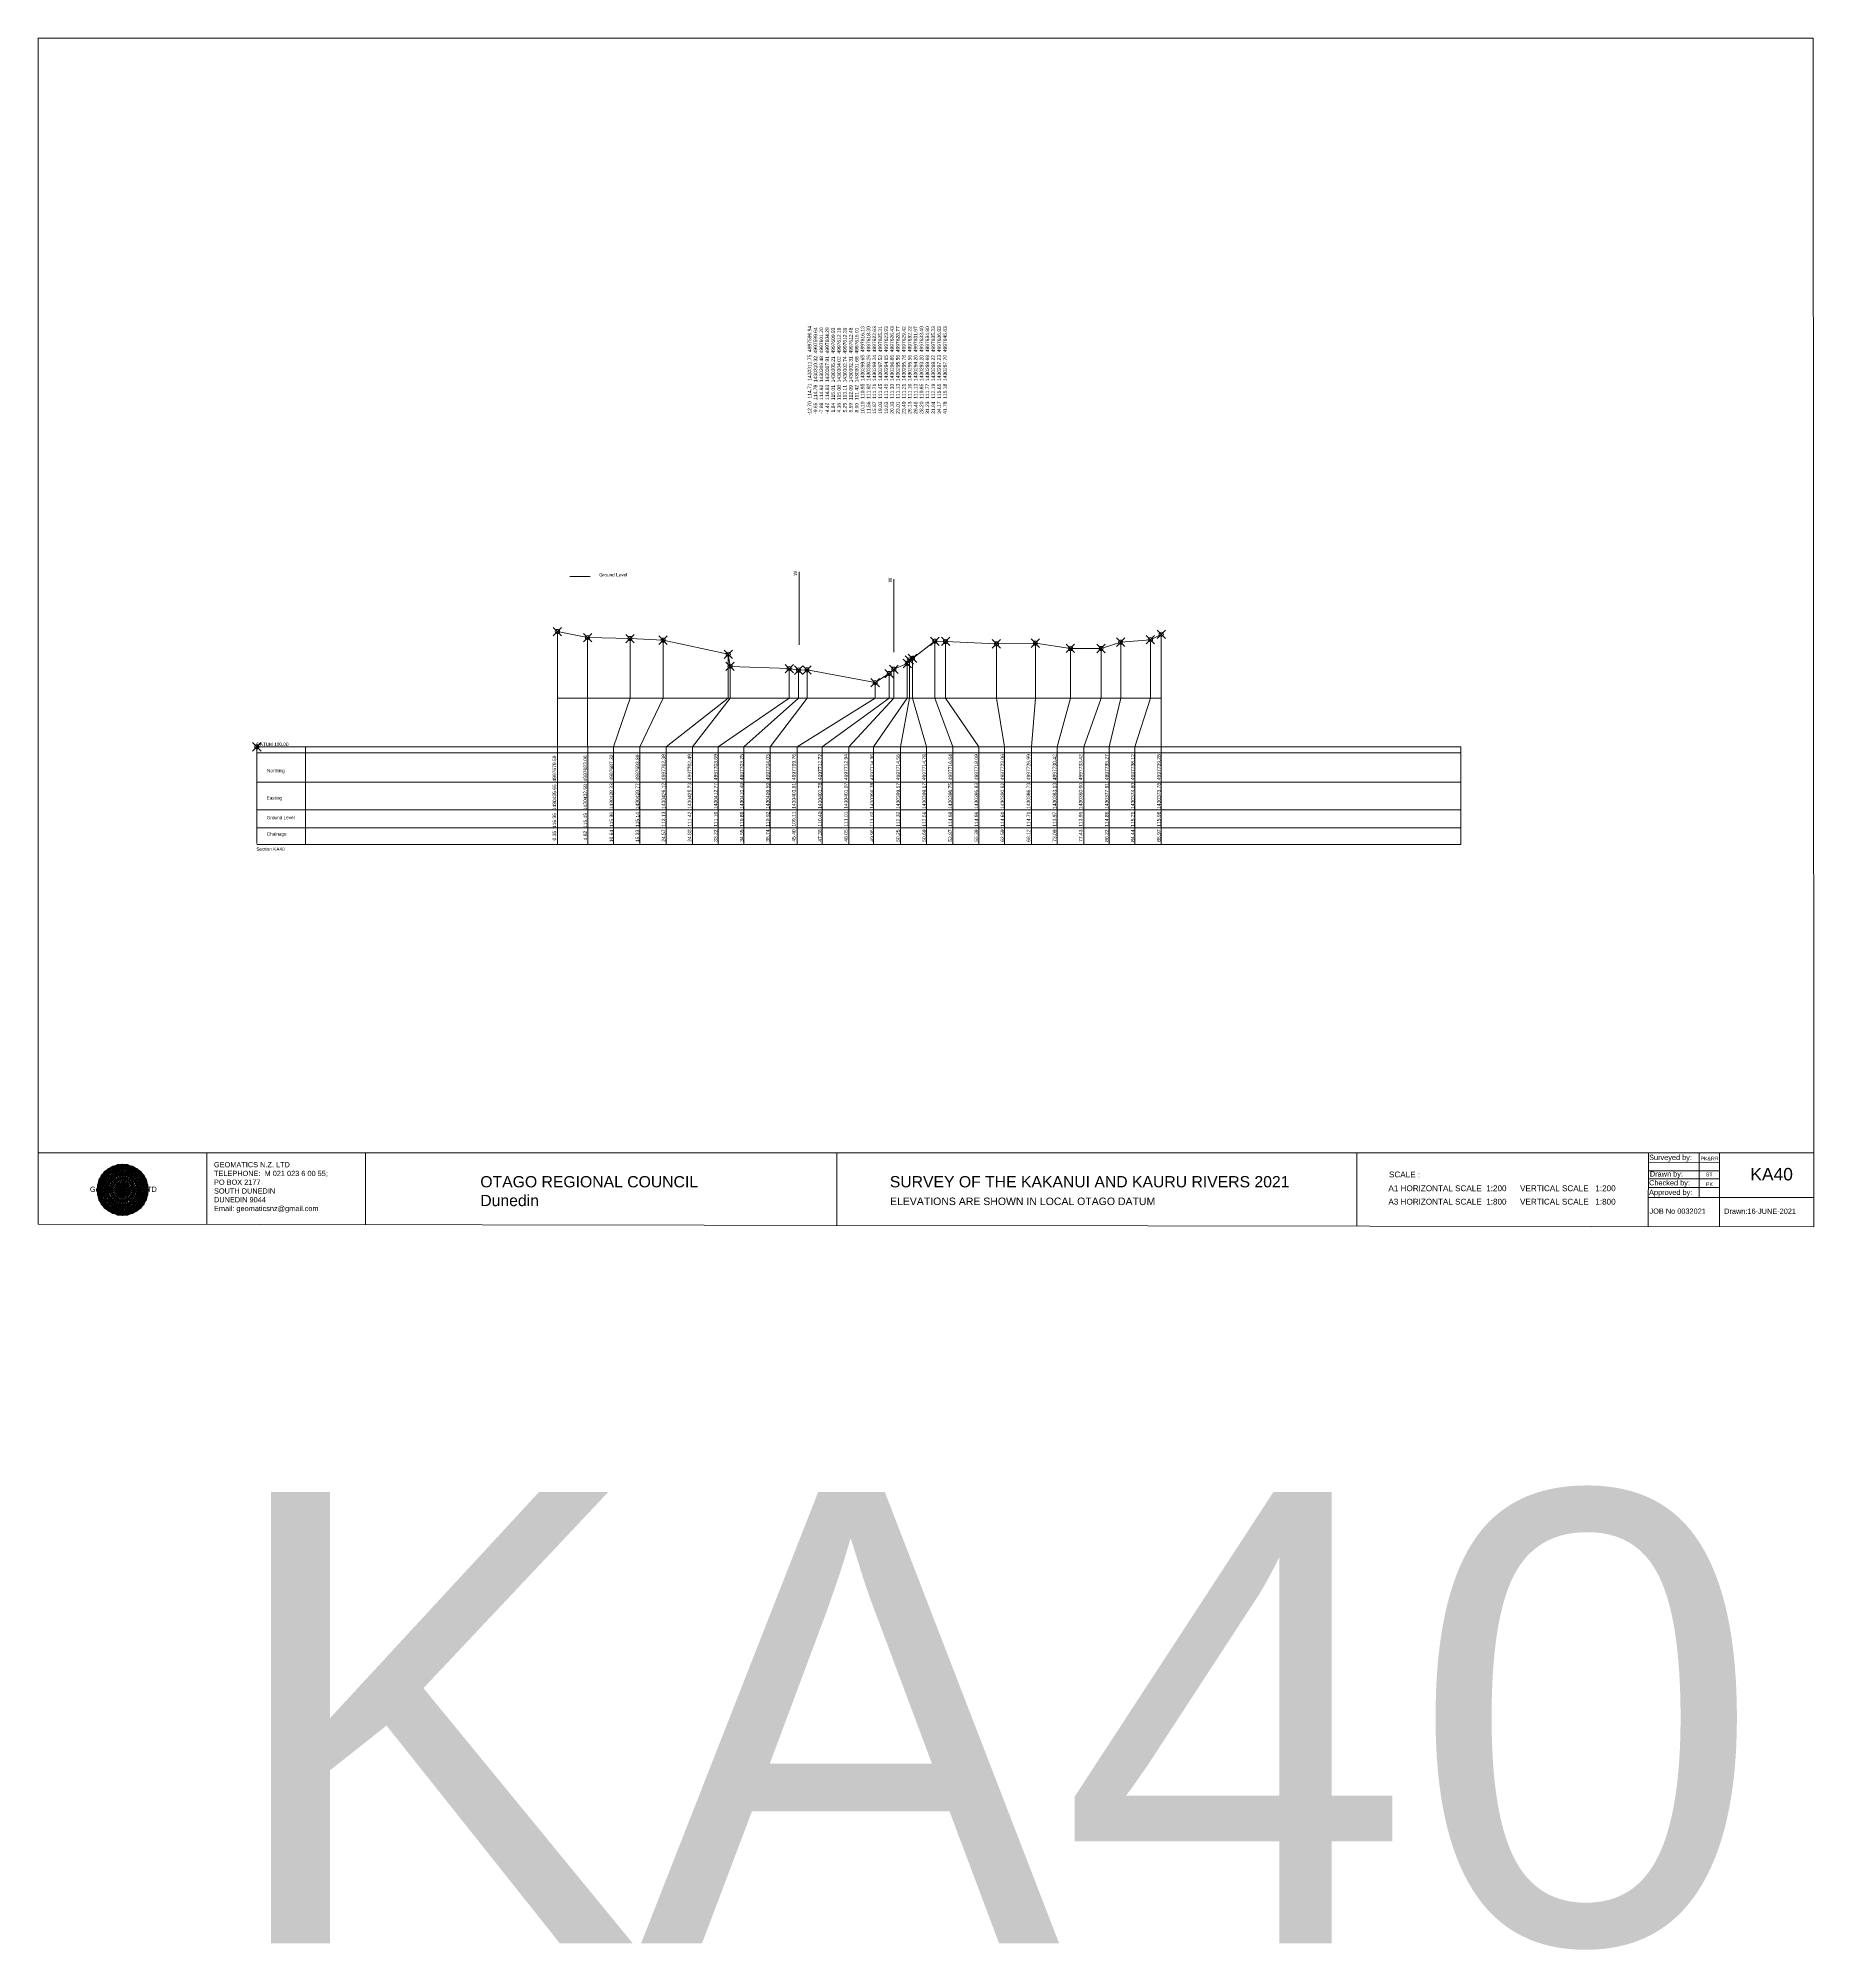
# Model space of a CAD drawing. Header units: millimetres. Extents: x -4102225 to 9709717, y -15023097 to 2258209.
# Drawn here: x 6426723 to 6678501, y -70603 to 200506 of the extents above; entities that cross this region are included whole.
import ezdxf

# ---------------------------------------------------------------- set-up
doc = ezdxf.new("R2010")
doc.units = ezdxf.units.MM
doc.header["$PDMODE"] = 35
doc.header["$PDSIZE"] = 600
doc.layers.get('0').update_dxf_attribs({"lineweight": 0})
doc.layers.add('geo', color=7, linetype='Continuous', lineweight=0)
doc.styles.get("Standard").update_dxf_attribs({"font": 'arial.ttf'})

# ---------------------------------------------------------------- blocks, each defined once
blk = doc.blocks.new('Geomatics_Circle_SPT')
at = {"layer": 'geo', "color": 2, "linetype": 'Continuous', "lineweight": 0}
for p, q in [((0, 25.2), (-25.2, 0)), ((-24.7, 4.9), (-4.9, 24.7)), ((-24.7, -4.9), (4.9, 24.7)), ((-9.7, 23.3), (-23.3, 9.6)), ((9.7, 23.3), (-23.3, -9.7)), ((-21, 14), (-14, 21)), ((-21, -14), (14, 21)), ((-14, 21), (21, -14)), ((23.3, -9.7), (-9.7, 23.3)), ((-4.9, 24.7), (24.7, -4.9)), ((25.2, 0), (0, 25.2)), ((4.9, 24.7), (24.7, 4.9)), ((23.3, 9.7), (9.7, 23.3)), ((14, 21), (21, 14)), ((4.9, -24.7), (-24.7, 4.9)), ((-24.7, 0), (0, -24.7)), ((-23.3, 9.7), (9.7, -23.3)), ((14, -21), (-21, 14)), ((0, 0), (-17.8, 17.8)), ((0, 0), (-17.8, -17.8)), ((21, 14), (-14, -21)), ((-9.7, -23.3), (23.3, 9.7)), ((24.7, 4.9), (-4.9, -24.7)), ((0, 0), (17.8, 17.8)), ((0, 0), (17.8, -17.8)), ((0, -24.8), (25.2, 0)), ((17.8, 18.1), (17.8, 18.1)), ((-4.9, -24.7), (-24.7, -4.9)), ((-23.3, -9.7), (-9.7, -23.3)), ((-14, -21), (-21, -14)), ((-17.8, -17.8), (-17.8, -17.8)), ((24.7, -4.9), (4.9, -24.7)), ((9.7, -23.3), (23.3, -9.7)), ((21, -14), (14, -21)), ((18.1, -17.8), (18.1, -17.8)), ((4.9, -24.7), (4.9, -24.7))]:
    blk.add_line(p, q, dxfattribs=at)
at = {"layer": 'geo', "color": 1, "linetype": 'Continuous', "lineweight": 0}
for p, q in [((-25.2, 0), (9.7, 23.3)), ((-25.2, 0), (-9.6, 23.3)), ((-4.9, 24.8), (-24.7, -4.9)), ((4.9, 24.7), (-24.7, 4.9)), ((14, 21), (-24.7, -4.9)), ((-14, 21), (-24.7, 4.9)), ((-23.3, 9.7), (0, 25.2)), ((-23.3, -9.6), (0, 25.2)), ((4.9, 24.8), (-21, -14)), ((-4.9, 24.7), (-21, 14)), ((14, 21), (-21, 14)), ((-14, 21), (-21, -14)), ((-17.8, 17.8), (9.7, 23.3)), ((-17.8, 17.8), (-9.6, 23.3)), ((-17.8, -17.8), (9.7, 23.3)), ((-17.8, -17.8), (-9.7, 23.3)), ((4.9, 24.7), (-14, 21)), ((-4.9, 24.7), (-14, -20.9)), ((0, 0), (-14, 21)), ((-14, 21), (-4.9, -24.7)), ((-14, 21), (-14, 21)), ((24.7, -4.9), (-14, 21)), ((21, 14), (-14, 21)), ((-9.8, 23.1), (-9.8, 23.1)), ((-9.7, 23.3), (0, 25.2)), ((-9.7, 23.3), (0, -25.2)), ((-9.7, -23.3), (0, 25.2)), ((-9.6, 23.3), (17.8, -17.8)), ((-9.6, 23.3), (25.2, 0)), ((-9.6, 23.3), (17.8, 17.8)), ((0, 0), (-4.9, 24.7)), ((-4.9, 24.7), (-4.9, 24.7)), ((21, -14), (-4.9, 24.7)), ((24.8, 4.9), (-4.9, 24.7)), ((14, 21), (-4.9, 24.7)), ((-0.2, 25.1), (-0.2, 25.1)), ((0, 25.2), (9.7, -23.3)), ((0, 25.2), (23.3, -9.7)), ((0, 25.2), (23.3, 9.7)), ((0, 25.2), (9.7, 23.3)), ((0, 0), (4.9, 24.7)), ((0, -25.2), (9.7, 23.3)), ((0, 0), (14, 21)), ((21, 14), (4.9, 24.8)), ((14, -21), (4.9, 24.7)), ((24.7, -4.9), (4.9, 24.7)), ((4.9, 24.7), (4.9, 24.7)), ((4.9, -24.7), (14, 21)), ((9.4, 23.3), (9.4, 23.3)), ((9.7, 23.3), (17.8, -17.8)), ((9.7, 23.3), (25.2, 0)), ((9.7, 23.3), (17.8, 17.9)), ((21, -14), (14, 21)), ((24.7, 4.9), (14, 21)), ((14, 21), (14, 21)), ((-25.2, 0), (23.3, 9.7)), ((-25.2, 0), (-23.3, 9.7)), ((-23.3, -9.7), (-25.2, 0)), ((-9.6, -23.3), (-25.2, 0)), ((9.7, -23.3), (-25.2, 0)), ((21, 14), (-24.7, 4.9)), ((-21, 14), (-24.7, -4.9)), ((0, 0), (-24.7, 4.9)), ((-24.7, 4.9), (-21, -14)), ((-24.7, 4.9), (-4.9, -24.7)), ((-24.7, 4.9), (14, -21)), ((-24.7, 4.9), (-24.7, 4.9)), ((0, 0), (-24.7, -4.9)), ((-23.3, -9.6), (17.8, 17.8)), ((-23.3, 9.7), (-17.8, 17.9)), ((-23.3, -9.6), (-17.8, 17.9)), ((-23.3, 9.7), (17.8, 17.8)), ((-17.8, -17.8), (-23.3, 9.7)), ((0, -25.2), (-23.3, 9.7)), ((-23.3, 9.7), (17.8, -17.8)), ((-23.3, 9.7), (25.2, 0)), ((-23.3, 9.4), (-23.3, 9.4)), ((-23.3, -9.7), (25.2, 0)), ((0, 0), (-21, 14)), ((-21, 14), (-14, -21)), ((-21, 14), (4.9, -24.7)), ((-21, 14), (-21, 14)), ((24.7, 4.9), (-21, 14)), ((0, 0), (-21, -14)), ((-17.9, 17.6), (-17.9, 17.6)), ((-9.7, -23.3), (-17.8, 17.8)), ((-17.8, 17.8), (9.7, -23.3)), ((-17.8, 17.8), (23.3, -9.6)), ((-17.8, 17.8), (23.3, 9.7)), ((-17.8, -17.8), (23.3, 9.7)), ((-14, -21), (24.7, 4.9)), ((0, 0), (-14, -21)), ((-9.6, -23.3), (17.8, 17.9)), ((25.2, 0), (-9.6, -23.3)), ((-4.9, -24.7), (21, 14)), ((0, 0), (-4.9, -24.7)), ((0, 0), (21, 14)), ((23.3, 9.7), (0, -25.2)), ((0, 0), (24.8, 4.9)), ((0, 0), (4.9, -24.7)), ((0, 0), (14, -21)), ((0, 0), (21, -14)), ((0, 0), (24.8, -4.9)), ((4.9, -24.7), (24.7, 4.9)), ((17.8, 17.8), (9.7, -23.3)), ((25.2, 0), (9.7, -23.3)), ((14, -21), (21, 14)), ((17.6, 17.9), (17.6, 17.9)), ((17.8, 17.8), (23.3, -9.7)), ((17.8, 17.8), (23.3, 9.7)), ((23.3, 9.7), (17.8, -17.8)), ((24.7, -4.9), (21, 14)), ((21, 14), (21, 14)), ((21, -14), (24.7, 4.9)), ((23.1, 9.8), (23.1, 9.8)), ((23.3, 9.7), (25.2, 0)), ((25.2, 0), (23.3, -9.6)), ((24.7, 4.9), (24.7, 4.9)), ((25.1, 0.2), (25.1, 0.2)), ((-25.2, 0), (23.3, -9.7)), ((-25.1, -0.2), (-25.1, -0.2)), ((-24.7, -4.9), (-24.7, -4.9)), ((-24.7, -4.9), (-14, -21)), ((-24.7, -4.9), (4.9, -24.7)), ((-24.7, -4.9), (21, -14)), ((-17.8, -17.8), (-23.3, -9.7)), ((0, -25.2), (-23.3, -9.6)), ((17.8, -17.8), (-23.3, -9.6)), ((-23.1, -9.8), (-23.1, -9.8)), ((-21, -14), (24.7, -4.9)), ((-21, -14), (-21, -14)), ((-21, -14), (-4.9, -24.7)), ((-21, -14), (14, -21)), ((23.3, -9.7), (-17.8, -17.8)), ((-9.6, -23.3), (-17.8, -17.8)), ((9.7, -23.3), (-17.8, -17.8)), ((-17.6, -17.9), (-17.6, -17.9)), ((-14, -21), (21, -14)), ((17.8, -17.8), (-9.7, -23.3)), ((-4.9, -24.7), (24.7, -4.9)), ((23.3, -9.6), (0, -25.2)), ((4.9, -24.7), (21, -14)), ((17.8, -17.8), (9.7, -23.3)), ((14, -21), (24.7, -4.9)), ((23.3, -9.6), (17.8, -17.8)), ((17.9, -17.6), (17.9, -17.6)), ((21, -14), (21, -14)), ((23.3, -9.4), (23.3, -9.4)), ((24.7, -4.9), (24.7, -4.9)), ((-14, -21), (-14, -21)), ((-14, -21), (4.9, -24.7)), ((0, -25.2), (-9.7, -23.3)), ((-9.4, -23.3), (-9.4, -23.3)), ((-4.9, -24.7), (14, -21)), ((-4.9, -24.7), (-4.9, -24.7)), ((9.7, -23.3), (0, -25.2)), ((0.2, -25.1), (0.2, -25.1)), ((4.9, -24.7), (4.9, -24.7)), ((9.8, -23.1), (9.8, -23.1)), ((14, -21), (14, -21))]:
    blk.add_line(p, q, dxfattribs=at)
at = {"layer": 'geo', "color": 114, "linetype": 'Continuous', "lineweight": 0}
for p, q in [((-24.7, 4.9), (14, 21)), ((9.7, 23.3), (-23.3, 9.7)), ((-20.9, 14), (4.9, 24.7)), ((0, 25.2), (-17.8, 17.8)), ((-14, 21), (-4.9, 24.7)), ((4.9, -24.7), (-14, 21)), ((0, 0), (-9.7, 23.3)), ((-4.9, 24.7), (14, -21)), ((17.8, -17.8), (0, 25.2)), ((0, 0), (9.7, 23.3)), ((4.9, 24.7), (21, -14)), ((23.3, -9.7), (9.7, 23.3)), ((14, 21), (24.7, -4.9)), ((17.9, 17.8), (-25.2, 0)), ((-24.7, -4.9), (21, 14)), ((-14, -21), (-24.7, 4.9)), ((0, 0), (-23.3, 9.7)), ((-23.3, 9.7), (-9.7, -23.3)), ((0, 0), (-23.3, -9.7)), ((-4.9, -24.7), (-21, 14)), ((24.8, 4.9), (-20.9, -14)), ((-17.8, 17.8), (0, -25.2)), ((0, 0), (-9.7, -23.3)), ((0, 0), (23.3, 9.7)), ((0, 0), (9.7, -23.3)), ((0, 0), (23.3, -9.7)), ((25.2, 0), (17.8, 17.8)), ((21, 14), (24.7, 4.9)), ((-25.2, 0), (-17.8, -17.8)), ((-21, -14), (-24.7, -4.9)), ((-17.8, -17.8), (25.2, 0)), ((24.8, -4.9), (-14, -21)), ((-9.6, -23.3), (23.3, -9.7)), ((21, -14), (-4.9, -24.8)), ((0, -25.2), (17.9, -17.8)), ((14, -21), (4.9, -24.8))]:
    blk.add_line(p, q, dxfattribs=at)
at = {"layer": 'geo', "color": 250, "linetype": 'Continuous', "lineweight": 0}
for p, q in [((-14, 21), (-14, 21)), ((14, 21), (-14, 21)), ((-14, 20.9), (-14, -21)), ((-9.7, 23.3), (9.7, 23.3)), ((-9.7, -23.3), (-9.7, 23.3)), ((-4.9, 24.7), (4.9, 24.7)), ((-4.9, 24.7), (-4.9, -24.7)), ((0, 0), (0, 25.2)), ((4.9, 24.7), (4.9, -24.7)), ((9.7, -23.3), (9.7, 23.3)), ((14, 21), (14, -21)), ((0, 0), (-25.2, 0)), ((24.7, 4.9), (-24.7, 4.9)), ((-24.7, 4.9), (-24.7, -4.9)), ((-23.3, 9.7), (23.3, 9.7)), ((-23.3, 9.7), (-23.3, 9.7)), ((-23.3, -9.7), (-23.3, 9.7)), ((21, 14), (-21, 14)), ((-21, 14), (-21, -14)), ((-17.8, 17.8), (17.8, 17.8)), ((-17.8, -17.8), (-17.8, 17.8)), ((0, 0), (0, -25.2)), ((0, 0), (25.2, 0)), ((17.8, -17.8), (17.8, 17.8)), ((21, 14), (21, 14)), ((21, -14), (21, 14)), ((23.3, 9.7), (23.3, -9.7)), ((24.7, 4.9), (24.7, 4.9)), ((24.7, -4.9), (24.7, 4.9)), ((-24.7, -4.9), (24.7, -4.9)), ((23.3, -9.7), (-23.3, -9.7)), ((-21, -14), (21, -14)), ((17.8, -17.8), (-17.8, -17.8)), ((-14, -21), (14, -21)), ((9.7, -23.3), (-9.7, -23.3)), ((-4.9, -24.7), (4.9, -24.7))]:
    blk.add_line(p, q, dxfattribs=at)
blk = doc.blocks.new('GeomaticsNZ TITLE BLOCK')
at = {"color": 7, "linetype": 'Continuous', "lineweight": 0}
for p, q in [((0, 94.9), (0, 1579.2)), ((0, 1579.2), (2363.4, 1579.2)), ((2363.4, 1579.2), (2364, 94.9)), ((2364, 94.9), (0, 94.9)), ((0, 94.9), (0, 0)), ((15.9, 94.9), (2364, 94.9)), ((224.3, 95.2), (224.3, -0.3)), ((2364, 94.9), (382.6, 94.9)), ((435.8, 95.2), (435.8, -0.7)), ((1063.4, 94.9), (1063.4, -2.4)), ((1755.4, 94.9), (1755.4, -2.6)), ((2143.9, 94.9), (2143.7, -3)), ((2143.9, 81.9), (2238.6, 81.7)), ((2211.5, 94.9), (2211.5, 36.1)), ((2238.6, 94.8), (2238.6, -3.2)), ((2364, -3.5), (2364, 94.9)), ((2143.6, 60.4), (2238.6, 60.4)), ((2143.9, 71), (2238.6, 71)), ((2143.8, 48.6), (2238.6, 48.6)), ((2143.8, 35.4), (2364, 35.3)), ((0, 0), (2364, -3.5))]:
    blk.add_line(p, q, dxfattribs=at)
at = {"color": 7, "linetype": 'Continuous', "lineweight": 0, "xscale": 1.36, "yscale": 1.36, "zscale": 1.36}
blk.add_blockref('Geomatics_Circle_SPT', (112.4, 45.7), dxfattribs=at)
at = {"color": 7, "linetype": 'Continuous', "lineweight": 0}
for s, p in [('PK&RR', (2213.2, 84.8)), ('ST', (2220.3, 63.6)), ('PK', (2220.4, 50.6))]:
    blk.add_text(s, height=5, dxfattribs=at).set_placement(p)
at = {"color": 7, "linetype": 'Continuous', "lineweight": 0, "attachment_point": 1}
for s, width, heights, insert, char_height in [('{\\C256;GEOMATICS N.Z. LTD                   \\PTELEPHONE:  M 021 023 6 00 55;\\PPO BOX 2177\\PSOUTH DUNEDIN\\PDUNEDIN 9044\\PEmail: geomaticsnz@gmail.com}', 3535.727, [94.7], (234, 82.7), 7), ('{\\C256;Surveyed by:}', 3535.727, [0], (2144.7, 92.4), 7), ('{\\C256;OTAGO REGIONAL COUNCIL\\PDunedin}', 3535.727, [0], (588.6, 64), 15), ('{\\C256;SURVEY OF THE KAKANUI AND KAURU RIVERS 2021}', 3535.727, [0], (1133.8, 64), 15), ('{\\C256;Checked by:}', 3535.727, [0], (2144.7, 58.6), 7), ('{\\C256;Drawn by:}', 3535.727, [0], (2145.8, 70.4), 7), ('{\\C256;Geomatics N.Z. LTD                   }', 125.079, [15.8], (68.8, 49.9), 7), ('{\\C256;ELEVATIONS ARE SHOWN IN LOCAL OTAGO DATUM}', 3535.727, [0], (1134.1, 35.4), 10), ('{\\C256;Approved by:}', 3535.727, [0], (2144.7, 45.9), 7), ('{\\C256;JOB No 0032021}', 3535.727, [0], (2145.3, 20.8), 7), ('{\\C256;Drawn:16-JUNE-2021}', 3535.727, [0], (2244.7, 20.7), 7)]:
    blk.add_mtext_dynamic_manual_height_columns(s, width=width, gutter_width=159, heights=heights, dxfattribs=dict(at, insert=insert, char_height=char_height))

msp = doc.modelspace()

# ---------------------------------------------------------------- linework, layer by layer
at = {"lineweight": 0}
for p, q in [((6534614.117, 114477.62), (6534614.117, 124836.257)), ((6548059.184, 113439.606), (6548059.184, 123798.244)), ((6500347.196, 116350), (6500347.196, 106898.08)), ((6504622.805, 115490), (6504622.805, 106898.08)), ((6510639.99, 115359), (6510639.99, 106898.08)), ((6515329.39, 115139), (6515329.39, 106898.08)), ((6553865.339, 114977), (6553865.339, 106898.08)), ((6555393.286, 114957), (6555393.286, 106898.08)), ((6562593.632, 114607), (6562593.632, 106898.08)), ((6568121.247, 114706), (6568121.247, 106898.08)), ((6573093.636, 113966), (6573093.636, 106898.08)), ((6577429.175, 113946), (6577429.175, 106898.08)), ((6580218.213, 114856), (6580218.213, 106898.08)), ((6584435.685, 115205), (6584435.685, 106898.08)), ((6585974.527, 115955), (6585974.527, 106898.08)), ((6524570.672, 113129), (6524570.672, 106898.08)), ((6524828.719, 111419), (6524828.719, 106898.08)), ((6549960.57, 111817), (6549960.57, 106898.08)), ((6550250.569, 112317), (6550250.569, 106898.08)), ((6550691.867, 112557), (6550691.867, 106898.08)), ((6533221.755, 111098), (6533221.755, 106898.08)), ((6535737.958, 110918), (6535737.958, 106898.08)), ((6545400, 109108), (6545400, 106898.08)), ((6547382.029, 110397), (6547382.029, 106898.08)), ((6548047.056, 111007), (6548047.056, 106898.08)), ((6500347.196, 106898.08), (6585974.527, 106898.08)), ((6500347.196, 106898.08), (6500347.196, 86175.74)), ((6504622.805, 106898.08), (6504622.805, 100000)), ((6510639.99, 106898.08), (6508275.863, 100000)), ((6515329.39, 106898.08), (6512034.726, 100000)), ((6524570.672, 106898.08), (6515746.154, 100000)), ((6524828.719, 106898.08), (6519500.028, 100000)), ((6533221.755, 106898.08), (6523136.542, 100000)), ((6535737.958, 106898.08), (6530527.009, 100000)), ((6545400, 106898.08), (6534339.563, 100000)), ((6547382.029, 106898.08), (6537888.096, 100000)), ((6548047.056, 106898.08), (6541691.227, 100000)), ((6549960.57, 106898.08), (6545166.112, 100000)), ((6550250.569, 106898.08), (6548994.426, 100000)), ((6550691.867, 106898.08), (6552675.445, 100000)), ((6553865.339, 106898.08), (6556398.514, 100000)), ((6555393.286, 106898.08), (6560125.384, 100000)), ((6562593.632, 106898.08), (6563760.789, 100000)), ((6568121.247, 106898.08), (6567556.238, 100000)), ((6573093.636, 106898.08), (6571214.529, 100000)), ((6577429.175, 106898.08), (6574987.092, 100000)), ((6580218.213, 106898.08), (6578576.804, 100000)), ((6584435.685, 106898.08), (6582234.858, 100000)), ((6585974.527, 106898.08), (6585974.527, 86175.74)), ((6457726.362, 100000), (6457726.362, 86302.518)), ((6457726.362, 100000), (6628432.849, 100000)), ((6457726.362, 99153.568), (6628432.849, 99153.568)), ((6464628.704, 100000), (6464628.704, 86175.74)), ((6504661.364, 86175.74), (6504661.364, 100000)), ((6508275.863, 86175.74), (6508275.863, 100000)), ((6512034.726, 86175.74), (6512034.726, 100000)), ((6515746.154, 86175.74), (6515746.154, 100000)), ((6519500.028, 86175.74), (6519500.028, 100000)), ((6523136.542, 86175.74), (6523136.542, 100000)), ((6526802.435, 86175.74), (6526802.435, 100000)), ((6530527.009, 86175.74), (6530527.009, 100000)), ((6534339.563, 86175.74), (6534339.563, 100000)), ((6537888.096, 86175.74), (6537888.096, 100000)), ((6541691.227, 86175.74), (6541691.227, 100000)), ((6545166.112, 86175.74), (6545166.112, 100000)), ((6548994.426, 86175.74), (6548994.426, 100000)), ((6552675.445, 86175.74), (6552675.445, 100000)), ((6556398.514, 86175.74), (6556398.514, 100000)), ((6560125.384, 86175.74), (6560125.384, 100000)), ((6563760.789, 86175.74), (6563760.789, 100000)), ((6567556.238, 86175.74), (6567556.238, 100000)), ((6571214.529, 86175.74), (6571214.529, 100000)), ((6574987.092, 86175.74), (6574987.092, 100000)), ((6578576.804, 86175.74), (6578576.804, 100000)), ((6582234.858, 86175.74), (6582234.858, 100000)), ((6457726.362, 95002.084), (6628432.849, 95002.084)), ((6457726.362, 91057.129), (6628432.849, 91057.129)), ((6457726.362, 88496.958), (6628432.849, 88496.958)), ((6457726.362, 86175.74), (6628432.849, 86175.74))]:
    msp.add_line(p, q, dxfattribs=at)
at = {"color": 1, "lineweight": 0}
msp.add_line((6502083.474, 124169.686), (6504990.205, 124169.686), dxfattribs=at)
at = {"color": 4, "lineweight": 0}
for p, q in [((6534547.529, 110888), (6534547.529, 106898.08)), ((6534547.529, 106898.08), (6526802.435, 100000))]:
    msp.add_line(p, q, dxfattribs=at)
msp.add_line((6628432.849, 100000), (6628432.849, 86175.74))
at = {"color": 1, "lineweight": 0}
msp.add_lwpolyline([(6500347.196, 116350), (6504622.805, 115490), (6510639.99, 115359), (6515329.39, 115139), (6524570.672, 113129), (6524828.719, 111419), (6533221.755, 111098), (6534547.529, 110888), (6535737.958, 110918), (6545400, 109108), (6547382.029, 110397), (6548047.056, 111007), (6549960.57, 111817), (6550250.569, 112317), (6550691.867, 112557), (6553865.339, 114977), (6555393.286, 114957), (6562593.632, 114607), (6568121.247, 114706), (6573093.636, 113966), (6577429.175, 113946), (6580218.213, 114856), (6584435.685, 115205), (6585974.527, 115955)], dxfattribs=at)
at = {"lineweight": 0}
for p in [(6500347.196, 116350), (6504622.805, 115490), (6510639.99, 115359), (6515329.39, 115139), (6553865.339, 114977), (6555393.286, 114957), (6562593.632, 114607), (6568121.247, 114706), (6573093.636, 113966), (6577429.175, 113946), (6580218.213, 114856), (6584435.685, 115205), (6585974.527, 115955), (6524570.672, 113129), (6524828.719, 111419), (6533221.755, 111098), (6534547.529, 110888), (6535737.958, 110918), (6548047.056, 111007), (6549960.57, 111817), (6550250.569, 112317), (6550691.867, 112557), (6545400, 109108), (6547382.029, 110397), (6457726.362, 100000), (6457726.362, 100000)]:
    msp.add_point(p, dxfattribs=at)

# ---------------------------------------------------------------- block references
at = {"color": 7, "lineweight": 0, "xscale": 106.5053773992074, "yscale": 106.5053773992074, "zscale": 106.5053773992074}
msp.add_blockref('GeomaticsNZ TITLE BLOCK', (6426723.434, 32308.825), dxfattribs=at)

# ---------------------------------------------------------------- texts
for s, p in [(' -12.70  114.71  1430311.75  4997596.94', (6536348.473, 146844.697)), ('  -9.65  114.78  1430310.32  4997599.64', (6537183.853, 146844.697)), ('  -7.88  114.92  1430309.48  4997601.20', (6538019.232, 146844.697)), ('  -4.42  114.93  1430307.91  4997604.28', (6538854.612, 146844.697)), ('   1.84  115.01  1430305.21  4997609.93', (6539689.992, 146844.697)), ('   4.38  115.08  1430304.02  4997612.18', (6540525.371, 146844.697)), ('   5.25  113.11  1430302.74  4997612.39', (6541360.751, 146844.697)), ('   5.59  112.09  1430302.31  4997612.48', (6542196.131, 146844.697)), ('   8.00  111.42  1430301.68  4997615.01', (6543031.511, 146844.697)), ('  10.10  110.95  1430299.65  4997616.13', (6543866.89, 146844.697)), ('  11.56  111.92  1430300.26  4997618.30', (6544702.27, 146844.697)), ('  15.87  111.71  1430299.24  4997622.63', (6545537.65, 146844.697)), ('  19.03  111.45  1430297.53  4997625.31', (6546373.029, 146844.697)), ('  19.63  111.45  1430294.15  4997623.93', (6547208.409, 146844.697)), ('  20.33  111.33  1430296.86  4997626.43', (6548043.789, 146844.697)), ('  23.01  111.13  1430295.56  4997628.77', (6548879.169, 146844.697)), ('  23.49  111.21  1430295.78  4997629.42', (6549714.548, 146844.697)), ('  26.13  111.10  1430295.56  4997632.22', (6550549.928, 146844.697)), ('  26.48  111.13  1430294.20  4997631.97', (6551385.308, 146844.697)), ('  28.20  110.85  1430293.20  4997633.40', (6552220.687, 146844.697)), ('  31.23  111.77  1430289.69  4997634.90', (6553056.067, 146844.697)), ('  31.84  112.19  1430289.22  4997635.33', (6553891.447, 146844.697)), ('  34.17  115.65  1430287.23  4997636.83', (6554726.827, 146844.697)), ('  41.78  115.18  1430287.70  4997645.83', (6555562.206, 146844.697))]:
    msp.add_text(s, height=500, rotation=90).set_placement(p)
at = {"lineweight": 0}
for s, height, p in [('Ground Level', 473.07414, (6506275.806, 124169.686)), ('DATUM 100.00', 473.07414, (6457659.425, 100135.982)), ('Northing', 473.0741, (6459170.429, 96387.343)), ('Easting', 473.0741, (6459101.545, 92527.941)), ('Ground Level', 473.07414, (6459118.648, 89738.63)), ('Chainage', 473.0741, (6459120.907, 87414.494)), ('Section KA40', 473.07414, (6457659.414, 85257.825))]:
    msp.add_text(s, height=height, dxfattribs=at).set_placement(p)
for s, p in [('   0.35  116.35  1430435.65  4997679.59', (6500166.936, 86146.75)), ('   4.62  115.49  1430432.58  4997683.06', (6504546.131, 86166.872)), ('  10.64  115.36  1430428.33  4997687.32', (6508243.02, 86099.683)), ('  15.33  115.14  1430429.77  4997693.89', (6511939.909, 86099.683)), ('  24.57  113.13  1430426.12  4997702.38', (6515636.797, 86155.276)), ('  24.83  111.42  1430425.73  4997702.49', (6519333.686, 86155.276)), ('  33.22  111.10  1430412.77  4997703.69', (6523030.575, 86146.409)), ('  34.55  110.89  1430410.49  4997703.25', (6526727.464, 86146.409)), ('  35.74  110.92  1430409.59  4997704.03', (6530424.353, 86146.409)), ('  45.40  109.11  1430403.81  4997709.76', (6534121.241, 86166.872)), ('  47.38  110.40  1430401.78  4997712.72', (6537818.13, 86166.872)), ('  48.05  111.01  1430401.07  4997712.94', (6541515.019, 86166.872)), ('  49.96  111.82  1430399.78  4997714.36', (6545211.908, 86166.872)), ('  50.25  112.32  1430399.57  4997714.56', (6548908.797, 86146.75)), ('  50.69  112.56  1430399.17  4997714.78', (6552605.685, 86146.75)), ('  53.87  114.98  1430396.75  4997716.84', (6556302.574, 86146.75)), ('  55.39  114.96  1430395.83  4997718.09', (6559999.463, 86146.75)), ('  62.59  114.61  1430390.62  4997723.06', (6563696.352, 86149.478)), ('  68.12  114.71  1430386.73  4997726.99', (6567393.24, 86149.478)), ('  73.09  113.97  1430383.13  4997730.42', (6571090.129, 86142.657)), ('  77.43  113.95  1430380.00  4997733.42', (6574787.018, 86142.657)), ('  80.22  114.86  1430377.91  4997735.27', (6578483.907, 86147.432)), ('  84.44  115.21  1430374.80  4997738.12', (6582180.796, 86147.432)), ('  85.97  115.96  1430373.78  4997739.28', (6585877.684, 86147.432))]:
    msp.add_text(s, height=500, rotation=90, dxfattribs=at).set_placement(p)
at = {"color": 7, "lineweight": 0}
for s, height, p in [('SCALE :  ', 823.5746, (6618265.094, 38946.775)), ('KA40', 1764.8028, (6669511.262, 38516.106)), ('A1 HORIZONTAL SCALE  1:200      VERTICAL SCALE   1:200 ', 823.57462, (6618183.124, 36985.921)), ('A3 HORIZONTAL SCALE  1:800      VERTICAL SCALE   1:800', 823.57462, (6618183.124, 35082.665)), ('KA40', 63996.9987, (6452413.127, -69694.788))]:
    msp.add_text(s, height=height, dxfattribs=at).set_placement(p)
at = {"lineweight": 0, "char_height": 500, "attachment_point": 1, "rotation": 90}
for insert in [(6533826.331, 124294.421), (6547271.398, 123338.221)]:
    msp.add_mtext_dynamic_manual_height_columns('W', width=4277.92851, gutter_width=12.5, heights=[0], dxfattribs=dict(at, insert=insert))

doc.saveas('drawing.dxf')
